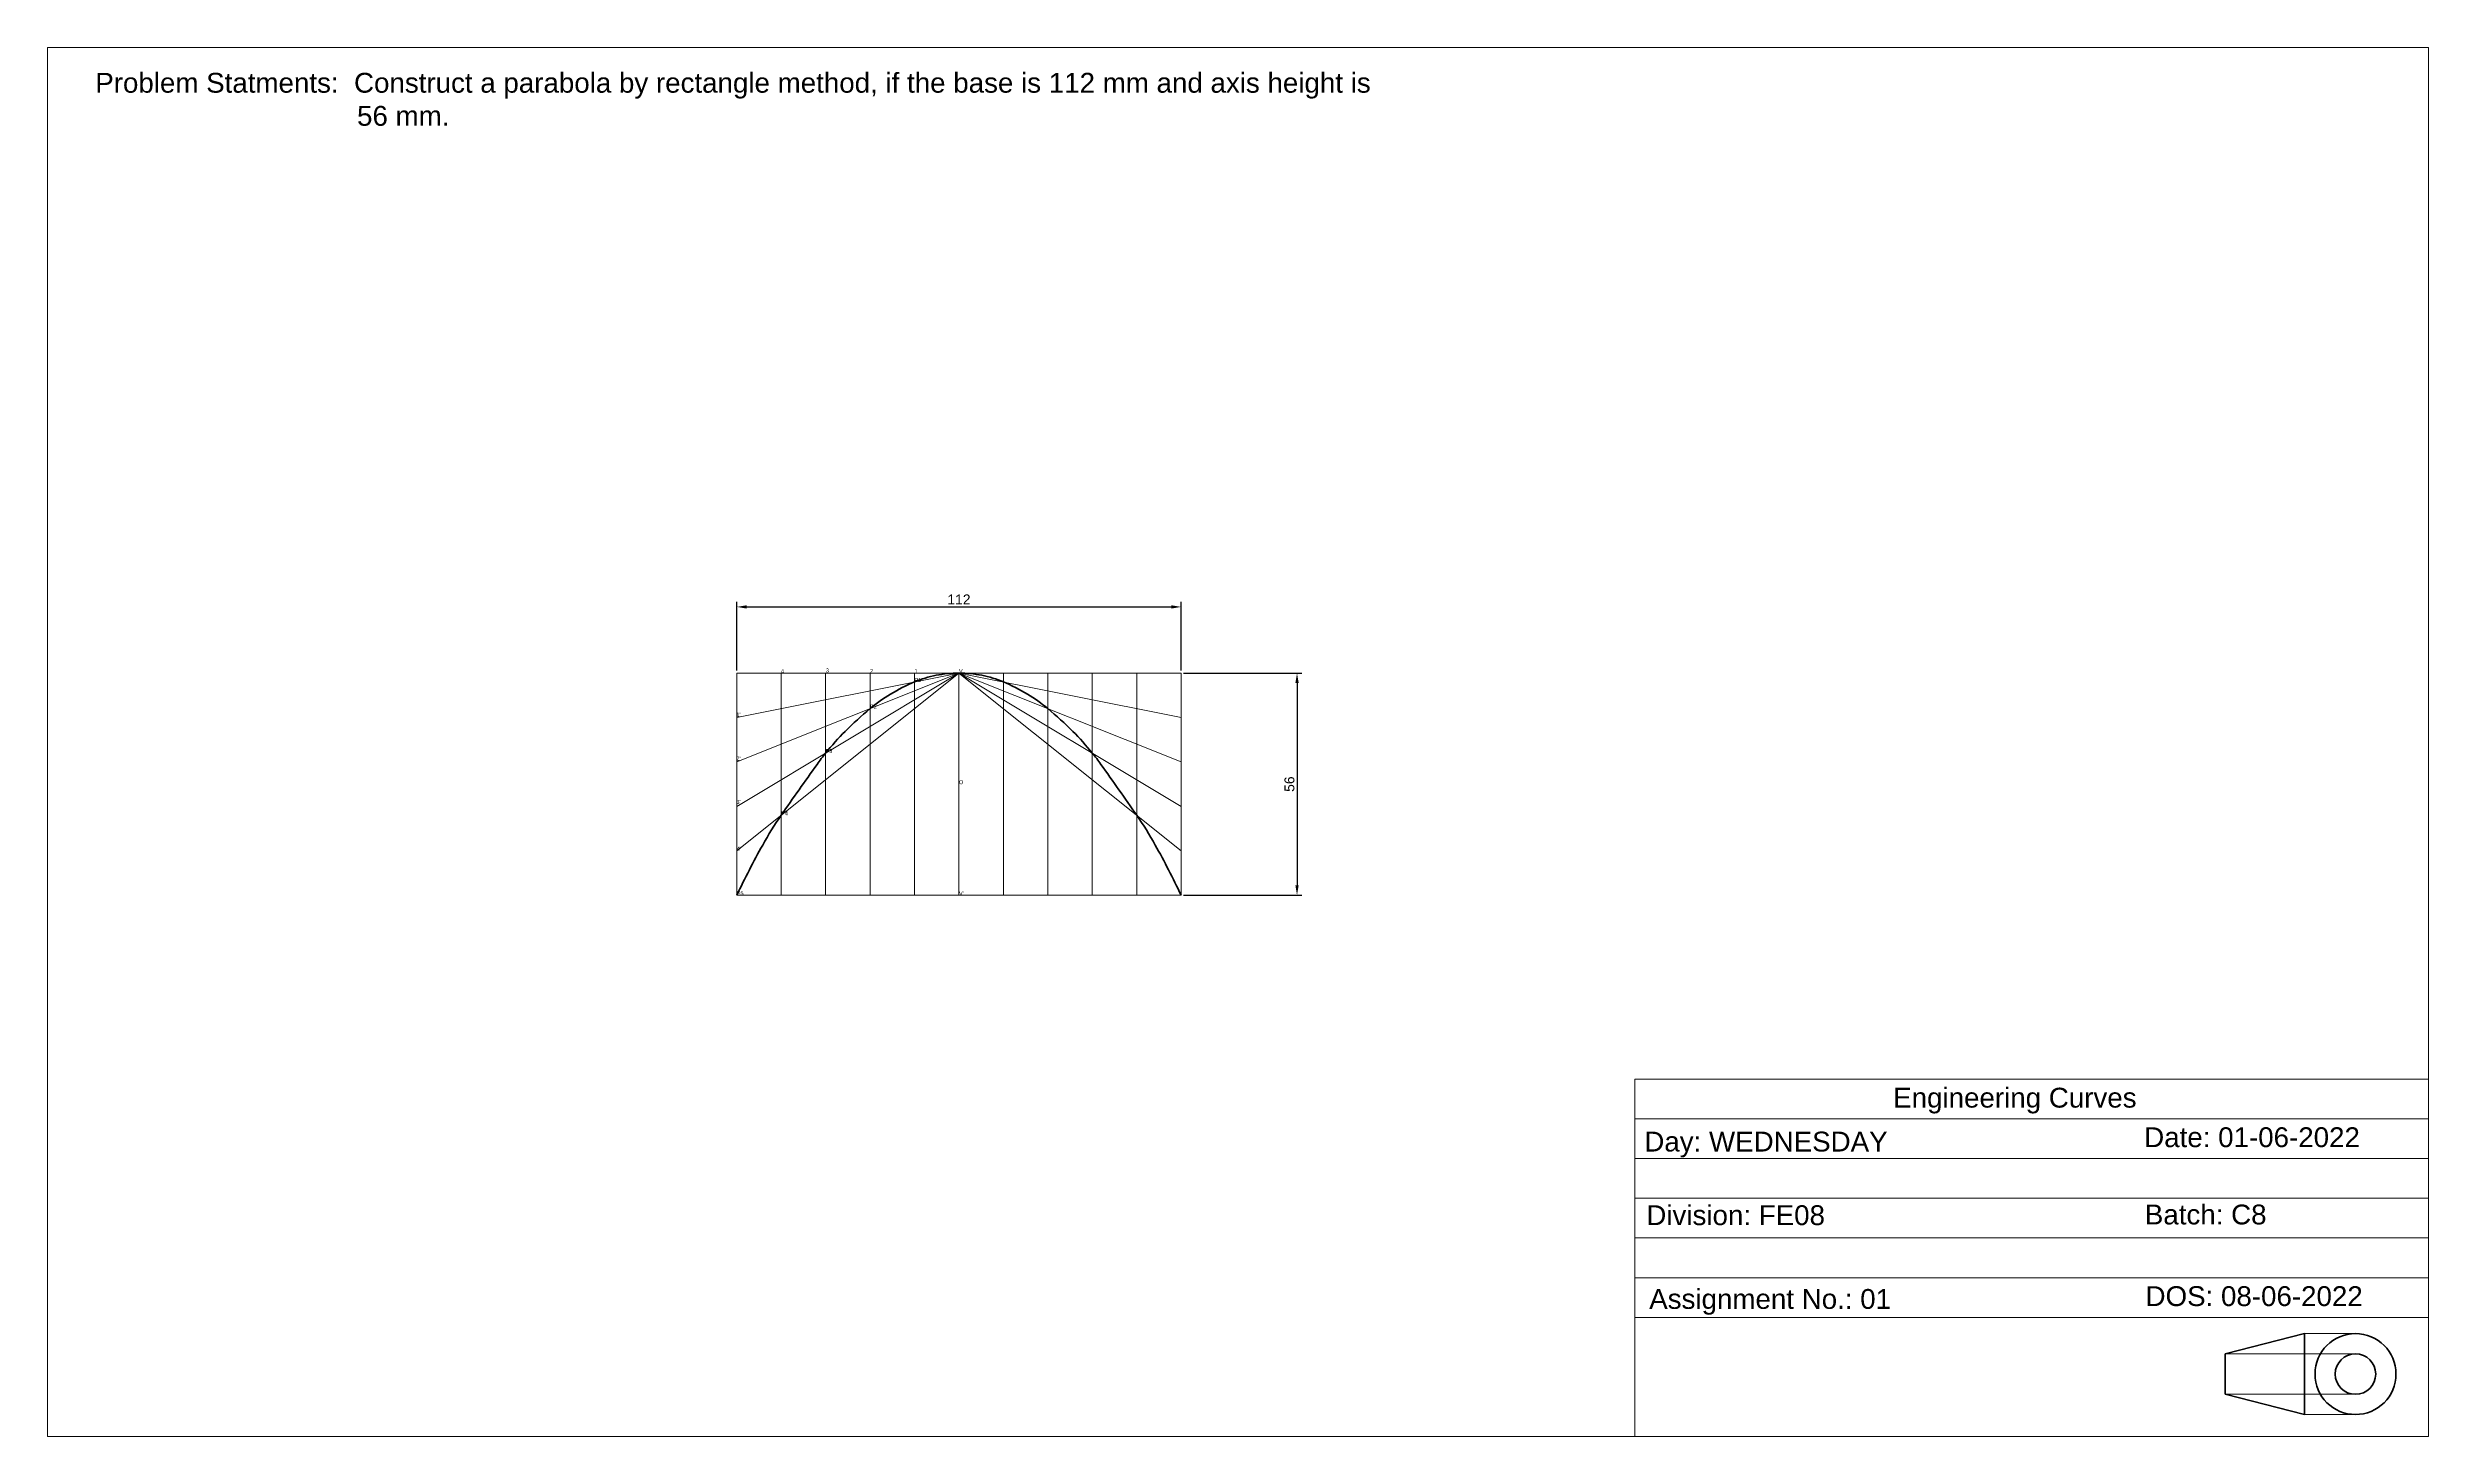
# Model space of a CAD drawing. Header units: millimetres. Extents: x 12 to 612, y 13 to 363.
import ezdxf

# ---------------------------------------------------------------- set-up
doc = ezdxf.new("R2010")
doc.units = ezdxf.units.MM
doc.header["$PDMODE"] = 3
doc.header["$PDSIZE"] = 2
for name, color, linetype, lineweight in [('Contiuous', 7, 'Continuous', 50), ('Dim', 2, 'Continuous', 30), ('Proj', 252, 'Continuous', 20), ('projectors', 220, 'Continuous', 5)]:
    doc.layers.add(name, color=color, linetype=linetype, lineweight=lineweight)
doc.styles.get("Standard").update_dxf_attribs({"font": 'arial.ttf'})
doc.dimstyles.new('ISO-25', dxfattribs={"dimtxt": 2.5, "dimasz": 2.5, "dimexe": 1.25, "dimexo": 0.625, "dimtad": 1, "dimtxsty": 'Standard', "dimcen": 2.5, "dimadec": 0, "dimazin": 0, "dimtfac": 1, "dimtmove": 0, "dimatfit": 3, "dimfxl": 1, "dimarcsym": 0})

# ---------------------------------------------------------------- blocks, each defined once
blk = doc.blocks.new('*D43')
at = {"layer": 'Defpoints', "color": 0, "transparency": 16777216}
for p in [(297.47, 222.44), (185.47, 205.77), (297.47, 205.77)]:
    blk.add_point(p, dxfattribs=at)
at = {"layer": 'Dim', "color": 0, "lineweight": -2, "transparency": 16777216}
for p, q in [((185.47, 206.39), (185.47, 223.69)), ((187.97, 222.44), (294.97, 222.44)), ((297.47, 206.39), (297.47, 223.69))]:
    blk.add_line(p, q, dxfattribs=at)
at = {"layer": 'Dim', "color": 0, "transparency": 16777216}
for points in [[(187.97, 222.85), (187.97, 222.02), (185.47, 222.44)], [(294.97, 222.85), (294.97, 222.02), (297.47, 222.44)]]:
    blk.add_solid(points, dxfattribs=at)
at = {"layer": 'Dim', "color": 0, "transparency": 16777216, "insert": (241.47, 224.32), "char_height": 2.5, "attachment_point": 5}
blk.add_mtext('112', dxfattribs=at)
blk = doc.blocks.new('*D44')
at = {"layer": 'Defpoints', "color": 0, "transparency": 16777216}
for p in [(297.47, 205.77), (297.47, 149.77), (326.67, 149.77)]:
    blk.add_point(p, dxfattribs=at)
at = {"layer": 'Dim', "color": 0, "lineweight": -2, "transparency": 16777216}
for p, q in [((298.1, 205.77), (327.92, 205.77)), ((326.67, 203.27), (326.67, 152.27)), ((298.1, 149.77), (327.92, 149.77))]:
    blk.add_line(p, q, dxfattribs=at)
at = {"layer": 'Dim', "color": 0, "transparency": 16777216}
for points in [[(326.26, 203.27), (327.09, 203.27), (326.67, 205.77)], [(326.26, 152.27), (327.09, 152.27), (326.67, 149.77)]]:
    blk.add_solid(points, dxfattribs=at)
at = {"layer": 'Dim', "color": 0, "transparency": 16777216, "insert": (324.77, 177.77), "char_height": 2.5, "attachment_point": 5, "rotation": 90}
blk.add_mtext('56', dxfattribs=at)

msp = doc.modelspace()

# ---------------------------------------------------------------- linework, layer by layer
at = {"layer": 'Contiuous'}
for p, q in [((560.55, 34.203), (580.543, 39.303)), ((580.543, 39.303), (580.543, 18.903)), ((560.55, 34.203), (560.55, 24.003)), ((560.55, 24.003), (580.543, 18.903))]:
    msp.add_line(p, q, dxfattribs=at)
msp.add_lwpolyline([(185.473, 149.766, -0.0154138), (192.006, 162.43, -0.0248814), (196.673, 169.926, -0.0034115), (205.702, 182.751, -0.0149174), (207.873, 185.606, -0.0263769), (212.787, 191.068, -0.0227596), (219.073, 196.806, -0.038508), (224.225, 200.464, -0.0358783), (230.273, 203.526, -0.0499345), (235.731, 205.198, -0.049389), (241.473, 205.766, -0.049389), (247.216, 205.198, -0.0499345), (252.673, 203.526, -0.0358783), (258.722, 200.464, -0.038508), (263.873, 196.806, -0.0227596), (270.16, 191.068, -0.0263769), (275.073, 185.606, -0.0149174), (277.244, 182.751, -0.0034115), (286.273, 169.926, -0.0248814), (290.94, 162.43, -0.0154138), (297.473, 149.766)], format="xyb", dxfattribs=at)
for radius in [10.2, 5.1]:
    msp.add_circle((593.423, 29.103), radius, dxfattribs=at)
at = {"layer": 'Defpoints'}
for p in [(196.673, 205.766), (207.873, 205.766), (219.073, 205.766), (230.273, 205.766), (241.473, 205.766), (252.673, 205.766), (263.873, 205.766), (275.073, 205.766), (286.273, 205.766), (230.273, 203.526), (252.673, 203.526), (185.473, 194.566), (219.073, 196.806), (263.873, 196.806), (297.473, 194.566), (185.473, 183.366), (207.873, 185.606), (275.073, 185.606), (297.473, 183.366), (241.473, 177.766), (185.473, 172.166), (196.673, 169.926), (286.273, 169.926), (297.473, 172.166), (185.473, 160.966), (297.473, 160.966)]:
    msp.add_point(p, dxfattribs=at)
at = {"layer": 'Proj'}
for p, q in [((411.794, 93.393), (611.794, 93.393)), ((411.794, 83.393), (611.794, 83.393)), ((411.794, 73.393), (611.794, 73.393)), ((411.794, 63.393), (611.794, 63.393)), ((411.794, 53.393), (611.794, 53.393)), ((411.794, 43.393), (611.794, 43.393)), ((593.423, 39.303), (580.543, 39.303)), ((593.423, 34.203), (560.55, 34.203)), ((593.423, 24.003), (560.55, 24.003)), ((593.423, 18.903), (580.543, 18.903))]:
    msp.add_line(p, q, dxfattribs=at)
for points in [[(11.794, 13.393), (611.794, 13.393), (611.794, 363.393), (11.794, 363.393)], [(611.794, 13.393), (411.794, 13.393), (411.794, 103.393), (611.794, 103.393)]]:
    msp.add_lwpolyline(points, close=True, dxfattribs=at)
at = {"layer": 'projectors'}
for p, q in [((185.473, 205.766), (297.473, 205.766)), ((185.473, 149.766), (185.473, 205.766)), ((241.473, 205.766), (185.473, 194.566)), ((185.473, 183.366), (241.473, 205.766)), ((241.473, 205.766), (185.473, 172.166)), ((241.473, 205.766), (185.473, 160.966)), ((196.673, 205.766), (196.673, 149.766)), ((207.873, 205.766), (207.873, 149.766)), ((219.073, 205.766), (219.073, 149.766)), ((230.273, 205.766), (230.273, 149.766)), ((241.473, 205.766), (241.473, 149.766)), ((241.473, 205.766), (297.473, 194.566)), ((241.473, 205.766), (297.473, 183.366)), ((241.473, 205.766), (297.473, 172.166)), ((241.473, 205.766), (297.473, 160.966)), ((252.673, 205.766), (252.673, 149.766)), ((263.873, 205.766), (263.873, 149.766)), ((275.073, 205.766), (275.073, 149.766)), ((286.273, 205.766), (286.273, 149.766)), ((297.473, 205.766), (297.473, 149.766)), ((297.473, 149.766), (185.473, 149.766))]:
    msp.add_line(p, q, dxfattribs=at)
msp.add_lwpolyline([(185.473, 149.766), (297.473, 149.766), (297.473, 205.766), (185.473, 205.766)], close=True, dxfattribs=at)

# ---------------------------------------------------------------- texts
at = {"layer": 'Contiuous', "char_height": 5, "attachment_point": 1}
for s, width, heights, insert in [('Problem Statments:  Construct a parabola by rectangle method, if the base is 112 mm and axis height is \\P                                  56 mm.', 575.83266, [45.21], (23.802, 357.032)), ('Engineering Curves', 62.08252, [3.933], (476.912, 101.255)), ('Day: WEDNESDAY', 62.08252, [3.933], (414.195, 90.188)), ('Date: 01-06-2022', 62.08252, [3.933], (540.176, 91.29)), ('Batch: C8', 62.08252, [3.933], (540.339, 71.813)), ('Division: FE08', 62.08252, [3.933], (414.699, 71.641)), ('Assignment No.: 01', 62.08252, [3.933], (415.429, 50.529)), ('DOS: 08-06-2022', 62.08252, [3.933], (540.513, 51.239))]:
    msp.add_mtext_dynamic_manual_height_columns(s, width=width, gutter_width=1, heights=heights, dxfattribs=dict(at, insert=insert))
at = {"layer": 'Defpoints'}
for s, p in [('4', (196.605, 205.725)), ('3', (207.917, 205.92)), ('2', (219.073, 205.766)), ('1', (230.273, 205.766)), ('P1', (230.273, 203.526)), ('V', (241.473, 205.766)), ("1'", (185.387, 194.811)), ('P2', (219.073, 196.806)), ('P3', (207.873, 185.606)), ("2'", (185.387, 183.708)), ('O', (241.473, 177.766)), ("3'", (185.387, 172.799)), ('P4', (196.673, 169.926)), ("4'", (185.485, 161.014)), ('P5', (185.473, 149.766)), ("V'", (241.473, 149.766))]:
    msp.add_text(s, height=1, dxfattribs=at).set_placement(p)

# ---------------------------------------------------------------- dimensions: what is measured, and where the dimension line sits
at = {"layer": 'Dim'}
dim = msp.add_linear_dim(base=(297.473, 222.435), p1=(185.473, 205.766), p2=(297.473, 205.766), dimstyle='ISO-25', dxfattribs=at)
dim.commit()
dim.dimension.update_dxf_attribs({"geometry": '*D43', "text_midpoint": (241.473, 224.315)})
dim = msp.add_linear_dim(base=(326.673, 149.766), p1=(297.473, 205.766), p2=(297.473, 149.766), angle=90, dimstyle='ISO-25', dxfattribs=at)
dim.commit()
dim.dimension.update_dxf_attribs({"geometry": '*D44', "text_midpoint": (324.772, 177.766)})

doc.saveas('drawing.dxf')
